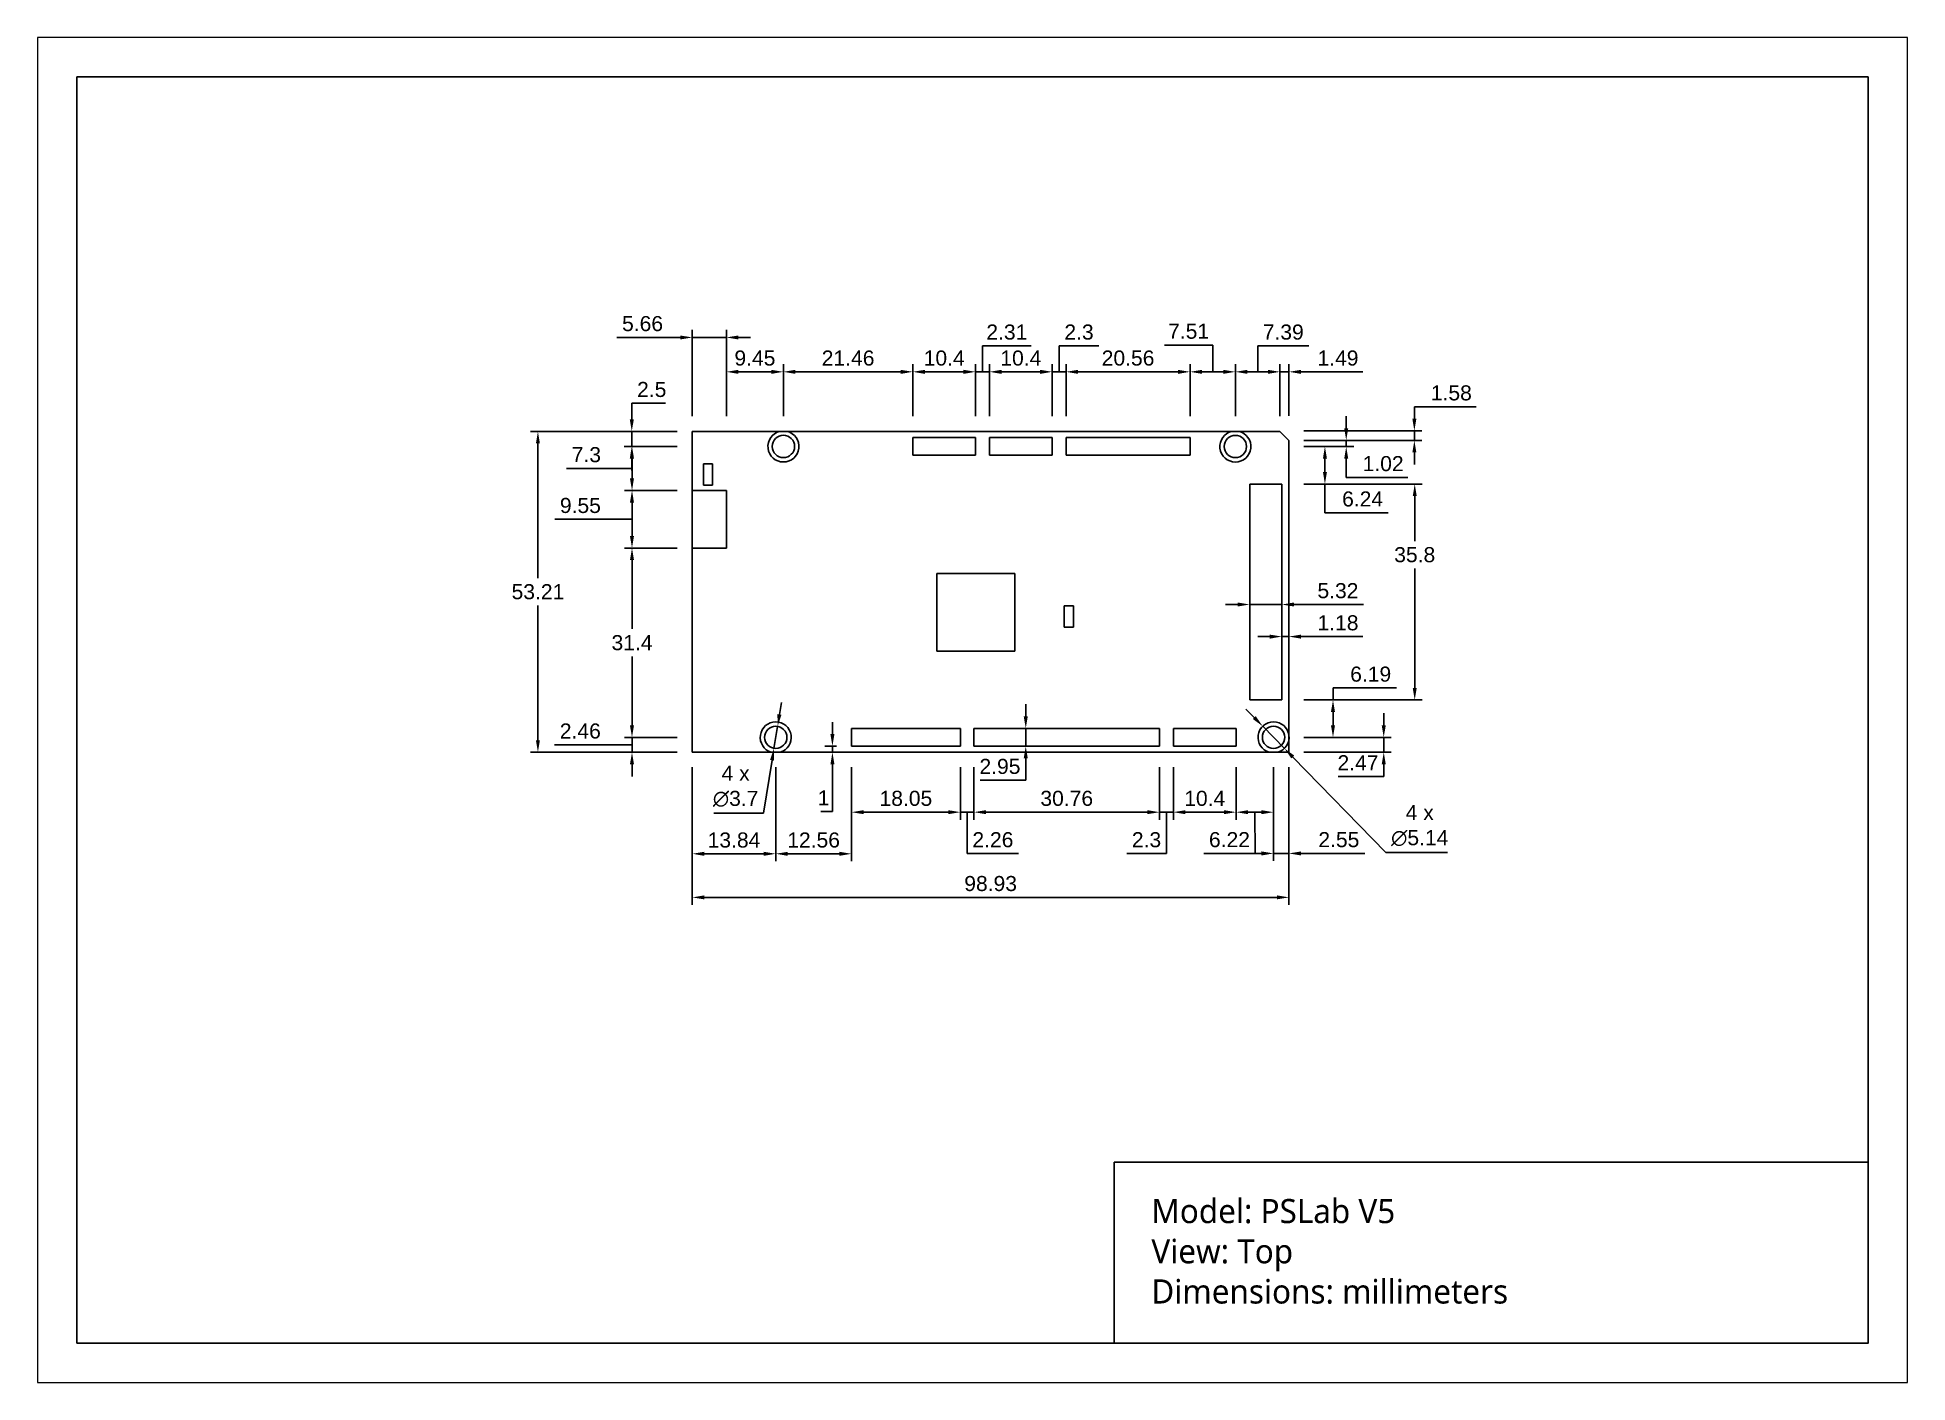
# Paper-space layout 'Layout1' of a CAD drawing. Header units: millimetres. Extents: x 27 to 264, y 17 to 187.
# The model-space entities are those that its viewports show. They can reach past a viewport. Long polylines and large blocks are cut down to what shows.
import ezdxf

# ---------------------------------------------------------------- set-up
doc = ezdxf.new("R2010")
doc.units = ezdxf.units.MM
doc.styles.get("Standard").update_dxf_attribs({"font": 'arial.ttf'})
doc.dimstyles.new('Annotative', dxfattribs={"dimscale": 0, "dimtxt": 2.5, "dimasz": 2, "dimexe": 1.25, "dimexo": 2.5, "dimgap": 1, "dimtad": 1, "dimtih": 1, "dimtoh": 1, "dimdsep": 46, "dimtxsty": 'Standard', "dimcen": 2.5, "dimclrd": 5, "dimclre": 5, "dimclrt": 5, "dimadec": 0, "dimazin": 0, "dimtfac": 1, "dimtmove": 0, "dimatfit": 3, "dimfxl": 1, "dimtfillclr": 1, "dimarcsym": 0})
doc.dimstyles.new('Diams', dxfattribs={"dimscale": 0, "dimtxt": 2.5, "dimasz": 2, "dimexe": 1.25, "dimexo": 2.5, "dimgap": 1, "dimtad": 1, "dimtih": 1, "dimtoh": 1, "dimdsep": 46, "dimtxsty": 'Standard', "dimcen": 2.5, "dimclrd": 1, "dimclre": 1, "dimclrt": 1, "dimadec": 0, "dimazin": 0, "dimtfac": 1, "dimtmove": 0, "dimatfit": 3, "dimfxl": 1, "dimtfillclr": 1, "dimarcsym": 0})

psp = doc.layouts.get("Layout1")

msp = doc.modelspace()

# ---------------------------------------------------------------- texts
at = {"insert": (4015.874, 2954.967), "char_height": 4, "attachment_point": 1}
msp.add_mtext_dynamic_manual_height_columns('{\\fSegoe UI|b0|i0|c0|p34;Model: PSLab V5\\PView: Top\\PDimensions: millimeters}', width=77.5112, gutter_width=12.5, heights=[0], dxfattribs=at)

# ---------------------------------------------------------------- blocks, each defined once
blk = doc.blocks.new('*D4')
at = {"color": 5, "lineweight": -2, "transparency": 16777216}
for p, q in [((4054.41, 3033.53), (4054.41, 3035.53)), ((4041.19, 3031.53), (4055.66, 3031.53)), ((4054.41, 3031.53), (4054.41, 3029.06)), ((4041.19, 3029.06), (4055.66, 3029.06)), ((4054.41, 3027.06), (4054.41, 3025.06)), ((4054.41, 3025.06), (4046.88, 3025.06))]:
    blk.add_line(p, q, dxfattribs=at)
at = {"color": 5, "transparency": 16777216}
for points in [[(4054.08, 3033.53), (4054.75, 3033.53), (4054.41, 3031.53)], [(4054.08, 3027.06), (4054.75, 3027.06), (4054.41, 3029.06)]]:
    blk.add_solid(points, dxfattribs=at)
at = {"layer": 'Defpoints', "color": 0, "transparency": 16777216}
for p in [(4038.69, 3031.53), (4054.41, 3031.53), (4038.69, 3029.06)]:
    blk.add_point(p, dxfattribs=at)
at = {"color": 5, "transparency": 16777216, "insert": (4050.14, 3027.32), "char_height": 2.5, "attachment_point": 5}
blk.add_mtext('2.47', dxfattribs=at)
blk = doc.blocks.new('*D5')
at = {"color": 5, "lineweight": -2, "transparency": 16777216}
for p, q in [((4056.51, 3039.73), (4046, 3039.73)), ((4046, 3039.73), (4046, 3037.73)), ((4041.19, 3037.73), (4047.25, 3037.73)), ((4046, 3033.53), (4046, 3035.73)), ((4041.19, 3031.53), (4047.25, 3031.53))]:
    blk.add_line(p, q, dxfattribs=at)
at = {"color": 5, "transparency": 16777216}
for points in [[(4045.66, 3035.73), (4046.33, 3035.73), (4046, 3037.73)], [(4045.66, 3033.53), (4046.33, 3033.53), (4046, 3031.53)]]:
    blk.add_solid(points, dxfattribs=at)
at = {"layer": 'Defpoints', "color": 0, "transparency": 16777216}
for p in [(4038.69, 3037.73), (4046, 3037.73), (4038.69, 3031.53)]:
    blk.add_point(p, dxfattribs=at)
at = {"color": 5, "transparency": 16777216, "insert": (4052.25, 3042), "char_height": 2.5, "attachment_point": 5}
blk.add_mtext('6.19', dxfattribs=at)
blk = doc.blocks.new('*D6')
at = {"color": 5, "lineweight": -2, "transparency": 16777216}
for p, q in [((4041.19, 3073.53), (4060.8, 3073.53)), ((4059.55, 3071.53), (4059.55, 3064.09)), ((4059.55, 3039.73), (4059.55, 3059.54)), ((4041.19, 3037.73), (4060.8, 3037.73))]:
    blk.add_line(p, q, dxfattribs=at)
at = {"color": 5, "transparency": 16777216}
for points in [[(4059.22, 3071.53), (4059.88, 3071.53), (4059.55, 3073.53)], [(4059.22, 3039.73), (4059.88, 3039.73), (4059.55, 3037.73)]]:
    blk.add_solid(points, dxfattribs=at)
at = {"layer": 'Defpoints', "color": 0, "transparency": 16777216}
for p in [(4038.69, 3073.53), (4059.55, 3073.53), (4038.69, 3037.73)]:
    blk.add_point(p, dxfattribs=at)
at = {"color": 5, "transparency": 16777216, "insert": (4059.55, 3061.81), "char_height": 2.5, "attachment_point": 5}
blk.add_mtext('35.8', dxfattribs=at)
blk = doc.blocks.new('*D7')
at = {"color": 5, "lineweight": -2, "transparency": 16777216}
for p, q in [((4041.19, 3079.76), (4045.91, 3079.76)), ((4044.66, 3075.53), (4044.66, 3077.76)), ((4041.19, 3073.53), (4045.91, 3073.53)), ((4044.66, 3068.77), (4044.66, 3073.53)), ((4055.16, 3068.77), (4044.66, 3068.77))]:
    blk.add_line(p, q, dxfattribs=at)
at = {"color": 5, "transparency": 16777216}
for points in [[(4044.33, 3077.76), (4044.99, 3077.76), (4044.66, 3079.76)], [(4044.33, 3075.53), (4044.99, 3075.53), (4044.66, 3073.53)]]:
    blk.add_solid(points, dxfattribs=at)
at = {"layer": 'Defpoints', "color": 0, "transparency": 16777216}
for p in [(4038.69, 3079.76), (4044.66, 3079.76), (4038.69, 3073.53)]:
    blk.add_point(p, dxfattribs=at)
at = {"color": 5, "transparency": 16777216, "insert": (4050.91, 3071.05), "char_height": 2.5, "attachment_point": 5}
blk.add_mtext('6.24', dxfattribs=at)
blk = doc.blocks.new('*D8')
at = {"color": 5, "lineweight": -2, "transparency": 16777216}
for p, q in [((4048.19, 3082.78), (4048.19, 3084.78)), ((4041.19, 3080.78), (4049.44, 3080.78)), ((4041.19, 3079.76), (4049.44, 3079.76)), ((4048.19, 3079.76), (4048.19, 3080.78)), ((4048.19, 3077.76), (4048.19, 3075.76)), ((4048.19, 3074.63), (4048.19, 3075.76)), ((4058.42, 3074.63), (4048.19, 3074.63))]:
    blk.add_line(p, q, dxfattribs=at)
at = {"color": 5, "transparency": 16777216}
for points in [[(4047.86, 3082.78), (4048.52, 3082.78), (4048.19, 3080.78)], [(4047.86, 3077.76), (4048.52, 3077.76), (4048.19, 3079.76)]]:
    blk.add_solid(points, dxfattribs=at)
at = {"layer": 'Defpoints', "color": 0, "transparency": 16777216}
for p in [(4038.69, 3080.78), (4038.69, 3079.76), (4048.19, 3080.78)]:
    blk.add_point(p, dxfattribs=at)
at = {"color": 5, "transparency": 16777216, "insert": (4054.31, 3076.91), "char_height": 2.5, "attachment_point": 5}
blk.add_mtext('1.02', dxfattribs=at)
blk = doc.blocks.new('*D9')
at = {"color": 5, "lineweight": -2, "transparency": 16777216}
for p, q in [((4059.49, 3084.37), (4059.49, 3086.37)), ((4069.76, 3086.37), (4059.49, 3086.37)), ((4041.19, 3082.37), (4060.74, 3082.37)), ((4059.49, 3080.78), (4059.49, 3082.37)), ((4041.19, 3080.78), (4060.74, 3080.78)), ((4059.49, 3078.78), (4059.49, 3076.78))]:
    blk.add_line(p, q, dxfattribs=at)
at = {"color": 5, "transparency": 16777216}
for points in [[(4059.16, 3084.37), (4059.82, 3084.37), (4059.49, 3082.37)], [(4059.16, 3078.78), (4059.82, 3078.78), (4059.49, 3080.78)]]:
    blk.add_solid(points, dxfattribs=at)
at = {"layer": 'Defpoints', "color": 0, "transparency": 16777216}
for p in [(4038.69, 3082.37), (4059.49, 3082.37), (4038.69, 3080.78)]:
    blk.add_point(p, dxfattribs=at)
at = {"color": 5, "transparency": 16777216, "insert": (4065.62, 3088.64), "char_height": 2.5, "attachment_point": 5}
blk.add_mtext('1.58', dxfattribs=at)
blk = doc.blocks.new('*D10')
at = {"color": 5, "lineweight": -2, "transparency": 16777216}
for p, q in [((4035.2, 3092.15), (4033.2, 3092.15)), ((4037.2, 3084.77), (4037.2, 3093.4)), ((4037.2, 3092.15), (4038.69, 3092.15)), ((4038.69, 3084.83), (4038.69, 3093.4)), ((4040.69, 3092.15), (4050.96, 3092.15))]:
    blk.add_line(p, q, dxfattribs=at)
at = {"color": 5, "transparency": 16777216}
for points in [[(4035.2, 3092.48), (4035.2, 3091.81), (4037.2, 3092.15)], [(4040.69, 3092.48), (4040.69, 3091.81), (4038.69, 3092.15)]]:
    blk.add_solid(points, dxfattribs=at)
at = {"layer": 'Defpoints', "color": 0, "transparency": 16777216}
for p in [(4037.2, 3092.15), (4038.69, 3082.33), (4037.2, 3082.27)]:
    blk.add_point(p, dxfattribs=at)
at = {"color": 5, "transparency": 16777216, "insert": (4046.83, 3094.42), "char_height": 2.5, "attachment_point": 5}
blk.add_mtext('1.49', dxfattribs=at)
blk = doc.blocks.new('*D11')
at = {"color": 5, "lineweight": -2, "transparency": 16777216}
for p, q in [((4033.51, 3092.15), (4033.51, 3096.45)), ((4033.51, 3096.45), (4041.99, 3096.45)), ((4029.81, 3084.77), (4029.81, 3093.4)), ((4035.2, 3092.15), (4031.81, 3092.15)), ((4037.2, 3084.77), (4037.2, 3093.4))]:
    blk.add_line(p, q, dxfattribs=at)
at = {"color": 5, "transparency": 16777216}
for points in [[(4031.81, 3092.48), (4031.81, 3091.81), (4029.81, 3092.15)], [(4035.2, 3092.48), (4035.2, 3091.81), (4037.2, 3092.15)]]:
    blk.add_solid(points, dxfattribs=at)
at = {"layer": 'Defpoints', "color": 0, "transparency": 16777216}
for p in [(4029.81, 3092.15), (4029.81, 3082.27), (4037.2, 3082.27)]:
    blk.add_point(p, dxfattribs=at)
at = {"color": 5, "transparency": 16777216, "insert": (4037.75, 3098.73), "char_height": 2.5, "attachment_point": 5}
blk.add_mtext('7.39', dxfattribs=at)
blk = doc.blocks.new('*D12')
at = {"color": 5, "lineweight": -2, "transparency": 16777216}
for p, q in [((4026.06, 3096.59), (4018.06, 3096.59)), ((4026.06, 3092.15), (4026.06, 3096.59)), ((4022.3, 3084.77), (4022.3, 3093.4)), ((4027.81, 3092.15), (4024.3, 3092.15)), ((4029.81, 3084.77), (4029.81, 3093.4))]:
    blk.add_line(p, q, dxfattribs=at)
at = {"color": 5, "transparency": 16777216}
for points in [[(4024.3, 3092.48), (4024.3, 3091.81), (4022.3, 3092.15)], [(4027.81, 3092.48), (4027.81, 3091.81), (4029.81, 3092.15)]]:
    blk.add_solid(points, dxfattribs=at)
at = {"layer": 'Defpoints', "color": 0, "transparency": 16777216}
for p in [(4022.3, 3092.15), (4022.3, 3082.27), (4029.81, 3082.27)]:
    blk.add_point(p, dxfattribs=at)
at = {"color": 5, "transparency": 16777216, "insert": (4022.06, 3098.87), "char_height": 2.5, "attachment_point": 5}
blk.add_mtext('7.51', dxfattribs=at)
blk = doc.blocks.new('*D13')
at = {"color": 5, "lineweight": -2, "transparency": 16777216}
for p, q in [((4001.74, 3084.77), (4001.74, 3093.4)), ((4020.3, 3092.15), (4003.74, 3092.15)), ((4022.3, 3084.77), (4022.3, 3093.4))]:
    blk.add_line(p, q, dxfattribs=at)
at = {"color": 5, "transparency": 16777216}
for points in [[(4003.74, 3092.48), (4003.74, 3091.81), (4001.74, 3092.15)], [(4020.3, 3092.48), (4020.3, 3091.81), (4022.3, 3092.15)]]:
    blk.add_solid(points, dxfattribs=at)
at = {"layer": 'Defpoints', "color": 0, "transparency": 16777216}
for p in [(4001.74, 3092.15), (4001.74, 3082.27), (4022.3, 3082.27)]:
    blk.add_point(p, dxfattribs=at)
at = {"color": 5, "transparency": 16777216, "insert": (4012.02, 3094.42), "char_height": 2.5, "attachment_point": 5}
blk.add_mtext('20.56', dxfattribs=at)
blk = doc.blocks.new('*D14')
at = {"color": 5, "lineweight": -2, "transparency": 16777216}
for p, q in [((4000.59, 3092.15), (4000.59, 3096.45)), ((4000.59, 3096.45), (4007.19, 3096.45)), ((3997.44, 3092.15), (3995.44, 3092.15)), ((3999.44, 3084.77), (3999.44, 3093.4)), ((4001.74, 3092.15), (3999.44, 3092.15)), ((4001.74, 3092.15), (3999.44, 3092.15)), ((4001.74, 3084.77), (4001.74, 3093.4)), ((4003.74, 3092.15), (4005.74, 3092.15))]:
    blk.add_line(p, q, dxfattribs=at)
at = {"color": 5, "transparency": 16777216}
for points in [[(3997.44, 3092.48), (3997.44, 3091.81), (3999.44, 3092.15)], [(4003.74, 3092.48), (4003.74, 3091.81), (4001.74, 3092.15)]]:
    blk.add_solid(points, dxfattribs=at)
at = {"layer": 'Defpoints', "color": 0, "transparency": 16777216}
for p in [(3999.44, 3092.15), (3999.44, 3082.27), (4001.74, 3082.27)]:
    blk.add_point(p, dxfattribs=at)
at = {"color": 5, "transparency": 16777216, "insert": (4003.89, 3098.73), "char_height": 2.5, "attachment_point": 5}
blk.add_mtext('2.3', dxfattribs=at)
blk = doc.blocks.new('*D15')
at = {"color": 5, "lineweight": -2, "transparency": 16777216}
for p, q in [((3989.04, 3084.77), (3989.04, 3093.4)), ((3997.44, 3092.15), (3991.04, 3092.15)), ((3999.44, 3084.77), (3999.44, 3093.4))]:
    blk.add_line(p, q, dxfattribs=at)
at = {"color": 5, "transparency": 16777216}
for points in [[(3991.04, 3092.48), (3991.04, 3091.81), (3989.04, 3092.15)], [(3997.44, 3092.48), (3997.44, 3091.81), (3999.44, 3092.15)]]:
    blk.add_solid(points, dxfattribs=at)
at = {"layer": 'Defpoints', "color": 0, "transparency": 16777216}
for p in [(3989.04, 3092.15), (3989.04, 3082.27), (3999.44, 3082.27)]:
    blk.add_point(p, dxfattribs=at)
at = {"color": 5, "transparency": 16777216, "insert": (3994.24, 3094.42), "char_height": 2.5, "attachment_point": 5}
blk.add_mtext('10.4', dxfattribs=at)
blk = doc.blocks.new('*D16')
at = {"color": 5, "lineweight": -2, "transparency": 16777216}
for p, q in [((3987.89, 3092.15), (3987.89, 3096.45)), ((3987.89, 3096.45), (3995.94, 3096.45)), ((3984.73, 3092.15), (3982.73, 3092.15)), ((3986.73, 3084.77), (3986.73, 3093.4)), ((3989.04, 3092.15), (3986.73, 3092.15)), ((3989.04, 3092.15), (3986.73, 3092.15)), ((3989.04, 3084.77), (3989.04, 3093.4)), ((3991.04, 3092.15), (3993.04, 3092.15))]:
    blk.add_line(p, q, dxfattribs=at)
at = {"color": 5, "transparency": 16777216}
for points in [[(3984.73, 3092.48), (3984.73, 3091.81), (3986.73, 3092.15)], [(3991.04, 3092.48), (3991.04, 3091.81), (3989.04, 3092.15)]]:
    blk.add_solid(points, dxfattribs=at)
at = {"layer": 'Defpoints', "color": 0, "transparency": 16777216}
for p in [(3986.73, 3092.15), (3986.73, 3082.27), (3989.04, 3082.27)]:
    blk.add_point(p, dxfattribs=at)
at = {"color": 5, "transparency": 16777216, "insert": (3991.92, 3098.73), "char_height": 2.5, "attachment_point": 5}
blk.add_mtext('2.31', dxfattribs=at)
blk = doc.blocks.new('*D17')
at = {"color": 5, "lineweight": -2, "transparency": 16777216}
for p, q in [((3976.33, 3084.77), (3976.33, 3093.4)), ((3984.73, 3092.15), (3978.33, 3092.15)), ((3986.73, 3084.77), (3986.73, 3093.4))]:
    blk.add_line(p, q, dxfattribs=at)
at = {"color": 5, "transparency": 16777216}
for points in [[(3978.33, 3092.48), (3978.33, 3091.81), (3976.33, 3092.15)], [(3984.73, 3092.48), (3984.73, 3091.81), (3986.73, 3092.15)]]:
    blk.add_solid(points, dxfattribs=at)
at = {"layer": 'Defpoints', "color": 0, "transparency": 16777216}
for p in [(3976.33, 3092.15), (3976.33, 3082.27), (3986.73, 3082.27)]:
    blk.add_point(p, dxfattribs=at)
at = {"color": 5, "transparency": 16777216, "insert": (3981.53, 3094.42), "char_height": 2.5, "attachment_point": 5}
blk.add_mtext('10.4', dxfattribs=at)
blk = doc.blocks.new('*D18')
at = {"color": 5, "lineweight": -2, "transparency": 16777216}
for p, q in [((3954.87, 3084.77), (3954.87, 3093.4)), ((3974.33, 3092.15), (3956.87, 3092.15)), ((3976.33, 3084.77), (3976.33, 3093.4))]:
    blk.add_line(p, q, dxfattribs=at)
at = {"color": 5, "transparency": 16777216}
for points in [[(3956.87, 3092.48), (3956.87, 3091.81), (3954.87, 3092.15)], [(3974.33, 3092.48), (3974.33, 3091.81), (3976.33, 3092.15)]]:
    blk.add_solid(points, dxfattribs=at)
at = {"layer": 'Defpoints', "color": 0, "transparency": 16777216}
for p in [(3954.87, 3092.15), (3954.87, 3082.27), (3976.33, 3082.27)]:
    blk.add_point(p, dxfattribs=at)
at = {"color": 5, "transparency": 16777216, "insert": (3965.6, 3094.42), "char_height": 2.5, "attachment_point": 5}
blk.add_mtext('21.46', dxfattribs=at)
blk = doc.blocks.new('*D19')
at = {"color": 5, "lineweight": -2, "transparency": 16777216}
for p, q in [((3945.42, 3084.77), (3945.42, 3093.4)), ((3952.87, 3092.15), (3947.42, 3092.15)), ((3954.87, 3084.77), (3954.87, 3093.4))]:
    blk.add_line(p, q, dxfattribs=at)
at = {"color": 5, "transparency": 16777216}
for points in [[(3947.42, 3092.48), (3947.42, 3091.81), (3945.42, 3092.15)], [(3952.87, 3092.48), (3952.87, 3091.81), (3954.87, 3092.15)]]:
    blk.add_solid(points, dxfattribs=at)
at = {"layer": 'Defpoints', "color": 0, "transparency": 16777216}
for p in [(3945.42, 3092.15), (3945.42, 3082.27), (3954.87, 3082.27)]:
    blk.add_point(p, dxfattribs=at)
at = {"color": 5, "transparency": 16777216, "insert": (3950.15, 3094.42), "char_height": 2.5, "attachment_point": 5}
blk.add_mtext('9.45', dxfattribs=at)
blk = doc.blocks.new('*D20')
at = {"color": 5, "lineweight": -2, "transparency": 16777216}
for p, q in [((4036.14, 3026.56), (4036.14, 3011.03)), ((4038.69, 3026.56), (4038.69, 3011.03)), ((4034.14, 3012.28), (4032.14, 3012.28)), ((4036.14, 3012.28), (4038.69, 3012.28)), ((4040.69, 3012.28), (4051.25, 3012.28))]:
    blk.add_line(p, q, dxfattribs=at)
at = {"color": 5, "transparency": 16777216}
for points in [[(4034.14, 3012.61), (4034.14, 3011.94), (4036.14, 3012.28)], [(4040.69, 3012.61), (4040.69, 3011.94), (4038.69, 3012.28)]]:
    blk.add_solid(points, dxfattribs=at)
at = {"layer": 'Defpoints', "color": 0, "transparency": 16777216}
for p in [(4036.14, 3029.06), (4038.69, 3029.06), (4036.14, 3012.28)]:
    blk.add_point(p, dxfattribs=at)
at = {"color": 5, "transparency": 16777216, "insert": (4046.97, 3014.55), "char_height": 2.5, "attachment_point": 5}
blk.add_mtext('2.55', dxfattribs=at)
blk = doc.blocks.new('*D21')
at = {"color": 5, "lineweight": -2, "transparency": 16777216}
for p, q in [((4029.93, 3026.56), (4029.93, 3017.87)), ((4036.14, 3026.56), (4036.14, 3017.87)), ((4034.14, 3019.12), (4031.93, 3019.12)), ((4033.04, 3019.12), (4033.07, 3012.27)), ((4033.07, 3012.27), (4024.59, 3012.27))]:
    blk.add_line(p, q, dxfattribs=at)
at = {"color": 5, "transparency": 16777216}
for points in [[(4031.93, 3019.45), (4031.93, 3018.79), (4029.93, 3019.12)], [(4034.14, 3019.45), (4034.14, 3018.79), (4036.14, 3019.12)]]:
    blk.add_solid(points, dxfattribs=at)
at = {"layer": 'Defpoints', "color": 0, "transparency": 16777216}
for p in [(4029.93, 3029.06), (4036.14, 3029.06), (4029.93, 3019.12)]:
    blk.add_point(p, dxfattribs=at)
at = {"color": 5, "transparency": 16777216, "insert": (4028.83, 3014.55), "char_height": 2.5, "attachment_point": 5}
blk.add_mtext('6.22', dxfattribs=at)
blk = doc.blocks.new('*D22')
at = {"color": 5, "lineweight": -2, "transparency": 16777216}
for p, q in [((4019.53, 3026.56), (4019.53, 3017.87)), ((4029.93, 3026.56), (4029.93, 3017.87)), ((4027.93, 3019.12), (4021.53, 3019.12))]:
    blk.add_line(p, q, dxfattribs=at)
at = {"color": 5, "transparency": 16777216}
for points in [[(4021.53, 3019.45), (4021.53, 3018.79), (4019.53, 3019.12)], [(4027.93, 3019.45), (4027.93, 3018.79), (4029.93, 3019.12)]]:
    blk.add_solid(points, dxfattribs=at)
at = {"layer": 'Defpoints', "color": 0, "transparency": 16777216}
for p in [(4019.53, 3029.06), (4029.93, 3029.06), (4019.53, 3019.12)]:
    blk.add_point(p, dxfattribs=at)
at = {"color": 5, "transparency": 16777216, "insert": (4024.73, 3021.4), "char_height": 2.5, "attachment_point": 5}
blk.add_mtext('10.4', dxfattribs=at)
blk = doc.blocks.new('*D23')
at = {"color": 5, "lineweight": -2, "transparency": 16777216}
for p, q in [((4017.23, 3026.56), (4017.23, 3017.87)), ((4019.53, 3026.56), (4019.53, 3017.87)), ((4015.23, 3019.12), (4013.23, 3019.12)), ((4019.53, 3019.12), (4017.23, 3019.12)), ((4019.53, 3019.12), (4017.23, 3019.12)), ((4018.38, 3019.12), (4018.38, 3012.26)), ((4021.53, 3019.12), (4023.53, 3019.12)), ((4018.38, 3012.26), (4011.79, 3012.26))]:
    blk.add_line(p, q, dxfattribs=at)
at = {"color": 5, "transparency": 16777216}
for points in [[(4015.23, 3019.45), (4015.23, 3018.79), (4017.23, 3019.12)], [(4021.53, 3019.45), (4021.53, 3018.79), (4019.53, 3019.12)]]:
    blk.add_solid(points, dxfattribs=at)
at = {"layer": 'Defpoints', "color": 0, "transparency": 16777216}
for p in [(4017.23, 3029.06), (4019.53, 3029.06), (4017.23, 3019.12)]:
    blk.add_point(p, dxfattribs=at)
at = {"color": 5, "transparency": 16777216, "insert": (4015.08, 3014.54), "char_height": 2.5, "attachment_point": 5}
blk.add_mtext('2.3', dxfattribs=at)
blk = doc.blocks.new('*D24')
at = {"color": 5, "lineweight": -2, "transparency": 16777216}
for p, q in [((3986.47, 3026.56), (3986.47, 3017.87)), ((4017.23, 3026.56), (4017.23, 3017.87)), ((4015.23, 3019.12), (3988.47, 3019.12))]:
    blk.add_line(p, q, dxfattribs=at)
at = {"color": 5, "transparency": 16777216}
for points in [[(3988.47, 3019.45), (3988.47, 3018.79), (3986.47, 3019.12)], [(4015.23, 3019.45), (4015.23, 3018.79), (4017.23, 3019.12)]]:
    blk.add_solid(points, dxfattribs=at)
at = {"layer": 'Defpoints', "color": 0, "transparency": 16777216}
for p in [(3986.47, 3029.06), (4017.23, 3029.06), (3986.47, 3019.12)]:
    blk.add_point(p, dxfattribs=at)
at = {"color": 5, "transparency": 16777216, "insert": (4001.85, 3021.4), "char_height": 2.5, "attachment_point": 5}
blk.add_mtext('30.76', dxfattribs=at)
blk = doc.blocks.new('*D25')
at = {"color": 5, "lineweight": -2, "transparency": 16777216}
for p, q in [((3984.21, 3026.56), (3984.21, 3017.87)), ((3986.47, 3026.56), (3986.47, 3017.87)), ((3982.21, 3019.12), (3980.21, 3019.12)), ((3986.47, 3019.12), (3984.21, 3019.12)), ((3986.47, 3019.12), (3984.21, 3019.12)), ((3985.34, 3019.12), (3985.34, 3012.27)), ((3988.47, 3019.12), (3990.47, 3019.12)), ((3985.34, 3012.27), (3993.87, 3012.27))]:
    blk.add_line(p, q, dxfattribs=at)
at = {"color": 5, "transparency": 16777216}
for points in [[(3982.21, 3019.45), (3982.21, 3018.79), (3984.21, 3019.12)], [(3988.47, 3019.45), (3988.47, 3018.79), (3986.47, 3019.12)]]:
    blk.add_solid(points, dxfattribs=at)
at = {"layer": 'Defpoints', "color": 0, "transparency": 16777216}
for p in [(3984.21, 3029.06), (3986.47, 3029.06), (3984.21, 3019.12)]:
    blk.add_point(p, dxfattribs=at)
at = {"color": 5, "transparency": 16777216, "insert": (3989.61, 3014.54), "char_height": 2.5, "attachment_point": 5}
blk.add_mtext('2.26', dxfattribs=at)
blk = doc.blocks.new('*D26')
at = {"color": 5, "lineweight": -2, "transparency": 16777216}
for p, q in [((3966.16, 3026.56), (3966.16, 3017.87)), ((3984.21, 3026.56), (3984.21, 3017.87)), ((3982.21, 3019.12), (3968.16, 3019.12))]:
    blk.add_line(p, q, dxfattribs=at)
at = {"color": 5, "transparency": 16777216}
for points in [[(3968.16, 3019.45), (3968.16, 3018.79), (3966.16, 3019.12)], [(3982.21, 3019.45), (3982.21, 3018.79), (3984.21, 3019.12)]]:
    blk.add_solid(points, dxfattribs=at)
at = {"layer": 'Defpoints', "color": 0, "transparency": 16777216}
for p in [(3966.16, 3029.06), (3984.21, 3029.06), (3966.16, 3019.12)]:
    blk.add_point(p, dxfattribs=at)
at = {"color": 5, "transparency": 16777216, "insert": (3975.18, 3021.4), "char_height": 2.5, "attachment_point": 5}
blk.add_mtext('18.05', dxfattribs=at)
blk = doc.blocks.new('*D27')
at = {"color": 5, "lineweight": -2, "transparency": 16777216}
for p, q in [((3953.6, 3026.56), (3953.6, 3010.97)), ((3966.16, 3026.56), (3966.16, 3010.97)), ((3964.16, 3012.22), (3955.6, 3012.22))]:
    blk.add_line(p, q, dxfattribs=at)
at = {"color": 5, "transparency": 16777216}
for points in [[(3955.6, 3012.55), (3955.6, 3011.88), (3953.6, 3012.22)], [(3964.16, 3012.55), (3964.16, 3011.88), (3966.16, 3012.22)]]:
    blk.add_solid(points, dxfattribs=at)
at = {"layer": 'Defpoints', "color": 0, "transparency": 16777216}
for p in [(3953.6, 3029.06), (3966.16, 3029.06), (3953.6, 3012.22)]:
    blk.add_point(p, dxfattribs=at)
at = {"color": 5, "transparency": 16777216, "insert": (3959.88, 3014.49), "char_height": 2.5, "attachment_point": 5}
blk.add_mtext('12.56', dxfattribs=at)
blk = doc.blocks.new('*D28')
at = {"color": 5, "lineweight": -2, "transparency": 16777216}
for p, q in [((3939.76, 3026.56), (3939.76, 3010.97)), ((3953.6, 3026.56), (3953.6, 3010.97)), ((3951.6, 3012.22), (3941.76, 3012.22))]:
    blk.add_line(p, q, dxfattribs=at)
at = {"color": 5, "transparency": 16777216}
for points in [[(3941.76, 3012.55), (3941.76, 3011.88), (3939.76, 3012.22)], [(3951.6, 3012.55), (3951.6, 3011.88), (3953.6, 3012.22)]]:
    blk.add_solid(points, dxfattribs=at)
at = {"layer": 'Defpoints', "color": 0, "transparency": 16777216}
for p in [(3939.76, 3029.06), (3953.6, 3029.06), (3939.76, 3012.22)]:
    blk.add_point(p, dxfattribs=at)
at = {"color": 5, "transparency": 16777216, "insert": (3946.68, 3014.49), "char_height": 2.5, "attachment_point": 5}
blk.add_mtext('13.84', dxfattribs=at)
blk = doc.blocks.new('*D29')
at = {"color": 5, "lineweight": -2, "transparency": 16777216}
for p, q in [((3963, 3032.06), (3963, 3034.06)), ((3963.66, 3030.06), (3961.75, 3030.06)), ((3963, 3030.06), (3963, 3029.06)), ((3963.66, 3029.06), (3961.75, 3029.06)), ((3963, 3027.06), (3963, 3019.23)), ((3963, 3019.23), (3961.08, 3019.23))]:
    blk.add_line(p, q, dxfattribs=at)
at = {"color": 5, "transparency": 16777216}
for points in [[(3962.67, 3032.06), (3963.33, 3032.06), (3963, 3030.06)], [(3962.67, 3027.06), (3963.33, 3027.06), (3963, 3029.06)]]:
    blk.add_solid(points, dxfattribs=at)
at = {"layer": 'Defpoints', "color": 0, "transparency": 16777216}
for p in [(3966.16, 3030.06), (3963, 3029.06), (3966.16, 3029.06)]:
    blk.add_point(p, dxfattribs=at)
at = {"color": 5, "transparency": 16777216, "insert": (3961.54, 3021.49), "char_height": 2.5, "attachment_point": 5}
blk.add_mtext('1', dxfattribs=at)
blk = doc.blocks.new('*D30')
at = {"color": 5, "lineweight": -2, "transparency": 16777216}
for p, q in [((4032.19, 3054.54), (4032.19, 3052.31)), ((4037.51, 3054.54), (4037.51, 3052.31)), ((4030.19, 3053.56), (4028.19, 3053.56)), ((4032.19, 3053.56), (4037.51, 3053.56)), ((4039.51, 3053.56), (4051.05, 3053.56))]:
    blk.add_line(p, q, dxfattribs=at)
at = {"color": 5, "transparency": 16777216}
for points in [[(4030.19, 3053.89), (4030.19, 3053.23), (4032.19, 3053.56)], [(4039.51, 3053.89), (4039.51, 3053.23), (4037.51, 3053.56)]]:
    blk.add_solid(points, dxfattribs=at)
at = {"layer": 'Defpoints', "color": 0, "transparency": 16777216}
for p in [(4032.19, 3057.04), (4037.51, 3057.04), (4037.51, 3053.56)]:
    blk.add_point(p, dxfattribs=at)
at = {"color": 5, "transparency": 16777216, "insert": (4046.82, 3055.84), "char_height": 2.5, "attachment_point": 5}
blk.add_mtext('5.32', dxfattribs=at)
blk = doc.blocks.new('*D31')
at = {"color": 5, "lineweight": -2, "transparency": 16777216}
for p, q in [((3995.06, 3035.01), (3995.06, 3037.01)), ((3993.63, 3033.01), (3996.31, 3033.01)), ((3995.06, 3033.01), (3995.06, 3030.06)), ((3993.63, 3030.06), (3996.31, 3030.06)), ((3995.06, 3028.06), (3995.06, 3024.42)), ((3995.06, 3024.42), (3987.5, 3024.42))]:
    blk.add_line(p, q, dxfattribs=at)
at = {"color": 5, "transparency": 16777216}
for points in [[(3994.72, 3035.01), (3995.39, 3035.01), (3995.06, 3033.01)], [(3994.72, 3028.06), (3995.39, 3028.06), (3995.06, 3030.06)]]:
    blk.add_solid(points, dxfattribs=at)
at = {"layer": 'Defpoints', "color": 0, "transparency": 16777216}
for p in [(3991.13, 3033.01), (3991.13, 3030.06), (3995.06, 3030.06)]:
    blk.add_point(p, dxfattribs=at)
at = {"color": 5, "transparency": 16777216, "insert": (3990.78, 3026.7), "char_height": 2.5, "attachment_point": 5}
blk.add_mtext('2.95', dxfattribs=at)
blk = doc.blocks.new('*D32')
at = {"color": 5, "lineweight": -2, "transparency": 16777216}
for p, q in [((3929.73, 3084.27), (3929.73, 3086.94)), ((3929.73, 3086.94), (3935.35, 3086.94)), ((3937.26, 3082.27), (3928.48, 3082.27)), ((3937.26, 3079.77), (3928.48, 3079.77)), ((3929.73, 3079.77), (3929.73, 3082.27)), ((3929.73, 3077.77), (3929.73, 3075.77))]:
    blk.add_line(p, q, dxfattribs=at)
at = {"color": 5, "transparency": 16777216}
for points in [[(3929.4, 3084.27), (3930.07, 3084.27), (3929.73, 3082.27)], [(3929.4, 3077.77), (3930.07, 3077.77), (3929.73, 3079.77)]]:
    blk.add_solid(points, dxfattribs=at)
at = {"layer": 'Defpoints', "color": 0, "transparency": 16777216}
for p in [(3929.73, 3079.77), (3939.76, 3082.27), (3939.76, 3079.77)]:
    blk.add_point(p, dxfattribs=at)
at = {"color": 5, "transparency": 16777216, "insert": (3933.04, 3089.21), "char_height": 2.5, "attachment_point": 5}
blk.add_mtext('2.5', dxfattribs=at)
blk = doc.blocks.new('*D33')
at = {"color": 5, "lineweight": -2, "transparency": 16777216}
for p, q in [((3937.26, 3079.77), (3928.52, 3079.77)), ((3925.46, 3076.12), (3918.93, 3076.12)), ((3929.77, 3076.12), (3925.46, 3076.12)), ((3929.77, 3077.77), (3929.77, 3074.47)), ((3937.26, 3072.47), (3928.52, 3072.47))]:
    blk.add_line(p, q, dxfattribs=at)
at = {"color": 5, "transparency": 16777216}
for points in [[(3929.43, 3077.77), (3930.1, 3077.77), (3929.77, 3079.77)], [(3929.43, 3074.47), (3930.1, 3074.47), (3929.77, 3072.47)]]:
    blk.add_solid(points, dxfattribs=at)
at = {"layer": 'Defpoints', "color": 0, "transparency": 16777216}
for p in [(3939.76, 3079.77), (3929.77, 3072.47), (3939.76, 3072.47)]:
    blk.add_point(p, dxfattribs=at)
at = {"color": 5, "transparency": 16777216, "insert": (3922.2, 3078.4), "char_height": 2.5, "attachment_point": 5}
blk.add_mtext('7.3', dxfattribs=at)
blk = doc.blocks.new('*D34')
at = {"color": 5, "lineweight": -2, "transparency": 16777216}
for p, q in [((3937.26, 3072.47), (3928.52, 3072.47)), ((3929.77, 3070.47), (3929.77, 3064.92)), ((3925.46, 3067.7), (3916.95, 3067.7)), ((3929.77, 3067.7), (3925.46, 3067.7)), ((3937.26, 3062.92), (3928.52, 3062.92))]:
    blk.add_line(p, q, dxfattribs=at)
at = {"color": 5, "transparency": 16777216}
for points in [[(3929.43, 3070.47), (3930.1, 3070.47), (3929.77, 3072.47)], [(3929.43, 3064.92), (3930.1, 3064.92), (3929.77, 3062.92)]]:
    blk.add_solid(points, dxfattribs=at)
at = {"layer": 'Defpoints', "color": 0, "transparency": 16777216}
for p in [(3939.76, 3072.47), (3929.77, 3062.92), (3939.76, 3062.92)]:
    blk.add_point(p, dxfattribs=at)
at = {"color": 5, "transparency": 16777216, "insert": (3921.21, 3069.97), "char_height": 2.5, "attachment_point": 5}
blk.add_mtext('9.55', dxfattribs=at)
blk = doc.blocks.new('*D35')
at = {"color": 5, "lineweight": -2, "transparency": 16777216}
for p, q in [((3937.26, 3062.92), (3928.52, 3062.92)), ((3929.77, 3060.92), (3929.77, 3049.5)), ((3929.77, 3033.52), (3929.77, 3044.95)), ((3937.26, 3031.52), (3928.52, 3031.52))]:
    blk.add_line(p, q, dxfattribs=at)
at = {"color": 5, "transparency": 16777216}
for points in [[(3929.43, 3060.92), (3930.1, 3060.92), (3929.77, 3062.92)], [(3929.43, 3033.52), (3930.1, 3033.52), (3929.77, 3031.52)]]:
    blk.add_solid(points, dxfattribs=at)
at = {"layer": 'Defpoints', "color": 0, "transparency": 16777216}
for p in [(3939.76, 3062.92), (3929.77, 3031.52), (3939.76, 3031.52)]:
    blk.add_point(p, dxfattribs=at)
at = {"color": 5, "transparency": 16777216, "insert": (3929.77, 3047.22), "char_height": 2.5, "attachment_point": 5}
blk.add_mtext('31.4', dxfattribs=at)
blk = doc.blocks.new('*D36')
at = {"color": 5, "lineweight": -2, "transparency": 16777216}
for p, q in [((3929.77, 3033.52), (3929.77, 3035.52)), ((3925.46, 3030.29), (3916.93, 3030.29)), ((3929.77, 3030.29), (3925.46, 3030.29)), ((3937.26, 3031.52), (3928.52, 3031.52)), ((3929.77, 3031.52), (3929.77, 3029.06)), ((3929.77, 3031.52), (3929.77, 3029.06)), ((3937.26, 3029.06), (3928.52, 3029.06)), ((3929.77, 3027.06), (3929.77, 3025.06))]:
    blk.add_line(p, q, dxfattribs=at)
at = {"color": 5, "transparency": 16777216}
for points in [[(3929.43, 3033.52), (3930.1, 3033.52), (3929.77, 3031.52)], [(3929.43, 3027.06), (3930.1, 3027.06), (3929.77, 3029.06)]]:
    blk.add_solid(points, dxfattribs=at)
at = {"layer": 'Defpoints', "color": 0, "transparency": 16777216}
for p in [(3939.76, 3031.52), (3929.77, 3029.06), (3939.76, 3029.06)]:
    blk.add_point(p, dxfattribs=at)
at = {"color": 5, "transparency": 16777216, "insert": (3921.2, 3032.57), "char_height": 2.5, "attachment_point": 5}
blk.add_mtext('2.46', dxfattribs=at)
blk = doc.blocks.new('*D37')
at = {"color": 5, "lineweight": -2, "transparency": 16777216}
for p, q in [((3937.76, 3097.85), (3927.27, 3097.85)), ((3939.76, 3084.77), (3939.76, 3099.1)), ((3945.42, 3097.85), (3939.76, 3097.85)), ((3945.42, 3084.77), (3945.42, 3099.1)), ((3947.42, 3097.85), (3949.42, 3097.85))]:
    blk.add_line(p, q, dxfattribs=at)
at = {"color": 5, "transparency": 16777216}
for points in [[(3937.76, 3098.18), (3937.76, 3097.52), (3939.76, 3097.85)], [(3947.42, 3098.18), (3947.42, 3097.52), (3945.42, 3097.85)]]:
    blk.add_solid(points, dxfattribs=at)
at = {"layer": 'Defpoints', "color": 0, "transparency": 16777216}
for p in [(3939.76, 3097.85), (3939.76, 3082.27), (3945.42, 3082.27)]:
    blk.add_point(p, dxfattribs=at)
at = {"color": 5, "transparency": 16777216, "insert": (3931.52, 3100.13), "char_height": 2.5, "attachment_point": 5}
blk.add_mtext('5.66', dxfattribs=at)
blk = doc.blocks.new('*D38')
at = {"color": 1, "lineweight": -2, "transparency": 16777216}
for p, q in [((3954.22, 3035.33), (3954.54, 3037.3)), ((3953.9, 3033.35), (3953.31, 3029.7)), ((3951.58, 3018.98), (3952.99, 3027.72)), ((3943.31, 3018.98), (3951.58, 3018.98))]:
    blk.add_line(p, q, dxfattribs=at)
at = {"color": 1, "transparency": 16777216}
for points in [[(3953.89, 3035.38), (3954.55, 3035.27), (3953.9, 3033.35)], [(3952.66, 3027.78), (3953.32, 3027.67), (3953.31, 3029.7)]]:
    blk.add_solid(points, dxfattribs=at)
at = {"layer": 'Defpoints', "color": 0, "transparency": 16777216}
for p in [(3953.9, 3033.35), (3953.31, 3029.7)]:
    blk.add_point(p, dxfattribs=at)
at = {"color": 1, "transparency": 16777216, "insert": (3946.95, 3023.41), "char_height": 2.5, "attachment_point": 5}
blk.add_mtext('4 x\\P∅3.7', dxfattribs=at)
blk = doc.blocks.new('*D39')
at = {"color": 1, "lineweight": -2, "transparency": 16777216}
for p, q in [((4032.95, 3034.8), (4031.55, 3036.23)), ((4034.35, 3033.37), (4037.94, 3029.7)), ((4054.78, 3012.46), (4039.34, 3028.27)), ((4064.99, 3012.46), (4054.78, 3012.46))]:
    blk.add_line(p, q, dxfattribs=at)
at = {"color": 1, "transparency": 16777216}
for points in [[(4033.19, 3035.04), (4032.71, 3034.57), (4034.35, 3033.37)], [(4039.58, 3028.5), (4039.1, 3028.03), (4037.94, 3029.7)]]:
    blk.add_solid(points, dxfattribs=at)
at = {"layer": 'Defpoints', "color": 0, "transparency": 16777216}
for p in [(4034.35, 3033.37), (4037.94, 3029.7)]:
    blk.add_point(p, dxfattribs=at)
at = {"color": 1, "transparency": 16777216, "insert": (4060.38, 3016.89), "char_height": 2.5, "attachment_point": 5}
blk.add_mtext('4 x\\P∅5.14', dxfattribs=at)
blk = doc.blocks.new('*D41')
at = {"color": 4, "lineweight": -2, "transparency": 16777216}
for p, q in [((3937.26, 3082.27), (3912.92, 3082.27)), ((3914.17, 3080.27), (3914.17, 3057.95)), ((3914.17, 3031.06), (3914.17, 3053.39)), ((3937.26, 3029.06), (3912.92, 3029.06))]:
    blk.add_line(p, q, dxfattribs=at)
at = {"color": 4, "transparency": 16777216}
for points in [[(3913.84, 3080.27), (3914.5, 3080.27), (3914.17, 3082.27)], [(3913.84, 3031.06), (3914.5, 3031.06), (3914.17, 3029.06)]]:
    blk.add_solid(points, dxfattribs=at)
at = {"layer": 'Defpoints', "color": 0, "transparency": 16777216}
for p in [(3914.17, 3082.27), (3939.76, 3082.27), (3939.76, 3029.06)]:
    blk.add_point(p, dxfattribs=at)
at = {"color": 4, "transparency": 16777216, "insert": (3914.17, 3055.67), "char_height": 2.5, "attachment_point": 5}
blk.add_mtext('53.21', dxfattribs=at)
blk = doc.blocks.new('*D42')
at = {"color": 4, "lineweight": -2, "transparency": 16777216}
for p, q in [((3939.76, 3026.56), (3939.76, 3003.74)), ((4038.69, 3026.56), (4038.69, 3003.74)), ((3941.76, 3004.99), (4036.69, 3004.99))]:
    blk.add_line(p, q, dxfattribs=at)
at = {"color": 4, "transparency": 16777216}
for points in [[(3941.76, 3005.32), (3941.76, 3004.66), (3939.76, 3004.99)], [(4036.69, 3005.32), (4036.69, 3004.66), (4038.69, 3004.99)]]:
    blk.add_solid(points, dxfattribs=at)
at = {"layer": 'Defpoints', "color": 0, "transparency": 16777216}
for p in [(3939.76, 3029.06), (4038.69, 3029.06), (4038.69, 3004.99)]:
    blk.add_point(p, dxfattribs=at)
at = {"color": 4, "transparency": 16777216, "insert": (3989.23, 3007.27), "char_height": 2.5, "attachment_point": 5}
blk.add_mtext('98.93', dxfattribs=at)
blk = doc.blocks.new('*D44')
at = {"color": 5, "lineweight": -2, "transparency": 16777216}
for p, q in [((4035.51, 3048.24), (4033.51, 3048.24)), ((4037.51, 3048.24), (4038.69, 3048.24)), ((4040.69, 3048.24), (4050.96, 3048.24)), ((4037.51, 3046.12), (4037.51, 3046.99)), ((4038.69, 3046.12), (4038.69, 3046.99))]:
    blk.add_line(p, q, dxfattribs=at)
at = {"color": 5, "transparency": 16777216}
for points in [[(4035.51, 3048.57), (4035.51, 3047.9), (4037.51, 3048.24)], [(4040.69, 3048.57), (4040.69, 3047.9), (4038.69, 3048.24)]]:
    blk.add_solid(points, dxfattribs=at)
at = {"layer": 'Defpoints', "color": 0, "transparency": 16777216}
for p in [(4037.51, 3048.62), (4038.69, 3048.62), (4038.69, 3048.24)]:
    blk.add_point(p, dxfattribs=at)
at = {"color": 5, "transparency": 16777216, "insert": (4046.83, 3050.51), "char_height": 2.5, "attachment_point": 5}
blk.add_mtext('1.18', dxfattribs=at)

# ---------------------------------------------------------------- dimensions: what is measured, and where the dimension line sits
for base, p1, p2, picture, middle in [((3939.764, 3097.85), (3945.424, 3082.274), (3939.764, 3082.274), '*D37', (3931.518, 3097.85)), ((4022.304, 3092.147), (4029.814, 3082.274), (4022.304, 3082.274), '*D12', (4025.056, 3096.594)), ((4037.203, 3092.147), (4038.694, 3082.334), (4037.203, 3082.274), '*D10', (4046.826, 3092.147)), ((4037.514, 3053.561), (4032.194, 3057.044), (4037.514, 3057.044), '*D30', (4046.818, 3053.561)), ((4017.229, 3019.121), (4019.529, 3029.064), (4017.229, 3029.064), '*D23', (4017.379, 3012.262)), ((4029.929180375, 3019.121458131), (4036.144180375, 3029.064162549), (4029.929180375, 3029.064162549), '*D21', (4032.067753235, 3012.270128447)), ((4036.144, 3012.275), (4038.694, 3029.064), (4036.144, 3029.064), '*D20', (4046.972, 3012.275))]:
    dim = msp.add_linear_dim(base=base, p1=p1, p2=p2, dimstyle='Annotative')
    dim.commit()
    dim.dimension.update_dxf_attribs({"geometry": picture, "text_midpoint": middle, "dimtype": 160})
for base, p1, p2, picture, middle in [((3986.734, 3092.147), (3989.044, 3082.274), (3986.734, 3082.274), '*D16', (3988.889, 3098.729)), ((3999.444, 3092.147), (4001.744, 3082.274), (3999.444, 3082.274), '*D14', (4001.594, 3098.729)), ((4029.814, 3092.147), (4037.203, 3082.274), (4029.814, 3082.274), '*D11', (4034.509, 3098.729)), ((3945.424, 3092.147), (3954.874, 3082.274), (3945.424, 3082.274), '*D19', (3950.149, 3094.424)), ((3954.874, 3092.147), (3976.334, 3082.274), (3954.874, 3082.274), '*D18', (3965.604, 3094.424)), ((3976.334, 3092.147), (3986.734, 3082.274), (3976.334, 3082.274), '*D17', (3981.534, 3094.424)), ((3989.044, 3092.147), (3999.444, 3082.274), (3989.044, 3082.274), '*D15', (3994.244, 3094.424)), ((4001.744, 3092.147), (4022.304, 3082.274), (4001.744, 3082.274), '*D13', (4012.024, 3094.424)), ((3939.764, 3012.216), (3953.604, 3029.064), (3939.764, 3029.064), '*D28', (3946.684, 3014.493)), ((3953.604180375, 3012.216005564), (3966.159180375, 3029.064162549), (3953.604180375, 3029.064162549), '*D27', (3959.881680375, 3014.492438033)), ((3966.159, 3019.121), (3984.209, 3029.064), (3966.159, 3029.064), '*D26', (3975.184, 3021.398)), ((3984.209, 3019.121), (3986.469, 3029.064), (3984.209, 3029.064), '*D25', (3986.339, 3014.542)), ((3986.469, 3019.121), (4017.229, 3029.064), (3986.469, 3029.064), '*D24', (4001.849, 3021.399)), ((4019.529, 3019.121), (4029.929, 3029.064), (4019.529, 3029.064), '*D22', (4024.729, 3021.398))]:
    dim = msp.add_linear_dim(base=base, p1=p1, p2=p2, dimstyle='Annotative')
    dim.commit()
    dim.dimension.update_dxf_attribs({"geometry": picture, "text_midpoint": middle})
for base, p1, p2, picture, middle in [((3929.734, 3079.774), (3939.764, 3082.274), (3939.764, 3079.774), '*D32', (3933.04, 3086.937)), ((4059.492, 3082.366), (4038.694, 3080.783), (4038.694, 3082.366), '*D9', (4059.492, 3084.366)), ((4048.19, 3080.783), (4038.694, 3079.764), (4038.694, 3080.783), '*D8', (4048.286, 3074.634)), ((4044.659, 3079.764), (4038.694, 3073.527), (4038.694, 3079.764), '*D7', (4045.136, 3068.769)), ((4059.552, 3073.527), (4038.694, 3037.727), (4038.694, 3073.527), '*D6', (4059.552, 3061.814)), ((4045.996, 3037.727), (4038.694, 3031.534), (4038.694, 3037.727), '*D5', (4045.996, 3039.727)), ((3995.058, 3030.064), (3991.129, 3033.014), (3991.129, 3030.064), '*D31', (3990.78, 3024.422)), ((3963.001, 3029.064), (3966.159, 3030.064), (3966.159, 3029.064), '*D29', (3961.541, 3019.234)), ((4054.412, 3031.534), (4038.694, 3029.064), (4038.694, 3031.534), '*D4', (4050.144, 3025.064))]:
    dim = msp.add_linear_dim(base=base, p1=p1, p2=p2, angle=90, dimstyle='Annotative')
    dim.commit()
    dim.dimension.update_dxf_attribs({"geometry": picture, "text_midpoint": middle, "dimtype": 160})
dim = msp.add_linear_dim(base=(3914.171, 3082.274), p1=(3939.764, 3029.064), p2=(3939.764, 3082.274), angle=90, dimstyle='Diams', override={"dimclrd": 4, "dimclre": 4, "dimclrt": 4})
dim.commit()
dim.dimension.update_dxf_attribs({"geometry": '*D41', "text_midpoint": (3914.171, 3055.669), "dimtype": 160})
for base, p1, p2, picture, middle in [((3929.767, 3072.472), (3939.764, 3079.774), (3939.764, 3072.472), '*D33', (3924.463, 3078.4)), ((3929.767, 3062.922), (3939.764, 3072.472), (3939.764, 3062.922), '*D34', (3924.464, 3069.974)), ((3929.767, 3031.524), (3939.764, 3062.922), (3939.764, 3031.524), '*D35', (3929.767, 3047.223)), ((3929.767, 3029.064), (3939.764, 3031.524), (3939.764, 3029.064), '*D36', (3924.464, 3032.571))]:
    dim = msp.add_linear_dim(base=base, p1=p1, p2=p2, angle=90, dimstyle='Annotative')
    dim.commit()
    dim.dimension.update_dxf_attribs({"geometry": picture, "text_midpoint": middle})
for base, p1, p2, override, picture, middle in [((4038.694, 3048.237), (4037.514, 3048.621), (4038.694, 3048.621), {"dimclrd": 5, "dimclre": 5, "dimclrt": 5}, '*D44', (4046.826, 3050.514)), ((4038.694, 3004.991), (3939.764, 3029.064), (4038.694, 3029.064), {"dimclrd": 4, "dimclre": 4, "dimclrt": 4}, '*D42', (3989.229, 3007.268))]:
    dim = msp.add_linear_dim(base=base, p1=p1, p2=p2, dimstyle='Diams', override=override)
    dim.commit()
    dim.dimension.update_dxf_attribs({"geometry": picture, "text_midpoint": middle})
for p1, p2, picture, middle in [((3953.899, 3033.351), (3953.31, 3029.698), '*D38', (3946.945, 3018.977)), ((4034.348, 3033.372), (4037.94, 3029.696), '*D39', (4060.384, 3012.461))]:
    dim = msp.add_diameter_dim_2p(p1=p1, p2=p2, text='4 x\\P<>', dimstyle='Diams')
    dim.commit()
    dim.dimension.update_dxf_attribs({"geometry": picture, "text_midpoint": middle, "dimtype": 163})

# ---------------------------------------------------------------- linework, layer by layer
for p, q in [((3939.764, 3029.064), (3939.764, 3082.274)), ((3939.764, 3082.274), (4037.203, 3082.274)), ((3976.334, 3078.324), (3976.334, 3081.274)), ((3976.334, 3081.274), (3986.734, 3081.274)), ((3986.734, 3078.324), (3986.734, 3081.274)), ((3989.044, 3078.324), (3989.044, 3081.274)), ((3989.044, 3081.274), (3999.444, 3081.274)), ((3999.444, 3078.324), (3999.444, 3081.274)), ((4001.744, 3078.324), (4001.744, 3081.274)), ((4001.744, 3081.274), (4022.304, 3081.274)), ((4022.304, 3078.324), (4022.304, 3081.274)), ((4037.203, 3082.274), (4038.694, 3080.783)), ((4038.694, 3029.064), (4038.694, 3080.783)), ((3941.614, 3073.367), (3941.614, 3076.907)), ((3941.614, 3076.907), (3943.134, 3076.907)), ((3943.134, 3073.367), (3943.134, 3076.907)), ((3976.334, 3078.324), (3986.734, 3078.324)), ((3989.044, 3078.324), (3999.444, 3078.324)), ((4001.744, 3078.324), (4022.304, 3078.324)), ((3941.614, 3073.367), (3943.134, 3073.367)), ((4032.194, 3037.727), (4032.194, 3073.527)), ((4032.194, 3073.527), (4037.514, 3073.527)), ((4037.514, 3037.727), (4037.514, 3073.527)), ((3939.764, 3072.472), (3945.424, 3072.472)), ((3945.424, 3062.922), (3945.424, 3072.472)), ((3939.764, 3062.922), (3945.424, 3062.922)), ((3980.339, 3058.704), (3993.239, 3058.704)), ((3980.339, 3045.805), (3980.339, 3058.704)), ((3993.239, 3045.805), (3993.239, 3058.704)), ((4001.419, 3049.794), (4001.419, 3053.334)), ((4001.419, 3053.334), (4002.949, 3053.334)), ((4002.949, 3049.794), (4002.949, 3053.334)), ((4001.419, 3049.794), (4002.949, 3049.794)), ((3980.339, 3045.805), (3993.239, 3045.805)), ((4032.194, 3037.727), (4037.514, 3037.727)), ((3966.159, 3030.064), (3966.159, 3033.014)), ((3966.159, 3033.014), (3984.209, 3033.014)), ((3984.209, 3030.064), (3984.209, 3033.014)), ((3986.469, 3030.064), (3986.469, 3033.014)), ((3986.469, 3033.014), (4017.229, 3033.014)), ((4017.229, 3030.064), (4017.229, 3033.014)), ((4019.529, 3030.064), (4019.529, 3033.014)), ((4019.529, 3033.014), (4029.929, 3033.014)), ((4029.929, 3030.064), (4029.929, 3033.014)), ((3966.159, 3030.064), (3984.209, 3030.064)), ((3986.469, 3030.064), (4017.229, 3030.064)), ((4019.529, 3030.064), (4029.929, 3030.064)), ((3939.764, 3029.064), (4038.694, 3029.064)), ((4134.732, 2961.059), (4009.732, 2961.059)), ((4009.732, 2961.059), (4009.732, 2931.059)), ((4134.732, 2931.059), (4134.732, 2961.059))]:
    msp.add_line(p, q)
msp.add_lwpolyline([(3837.732, 2931.059), (4134.732, 2931.059), (4134.732, 3141.059), (3837.732, 3141.059)], close=True)
for centre in [(3954.874, 3079.774), (4029.814, 3079.764), (3953.604, 3031.524), (4036.144, 3031.534)]:
    msp.add_circle(centre, 1.85)
for centre, start, end in [((3954.874, 3079.774), 103.40327, 76.59673), ((4029.814, 3079.764), 102.40496, 77.59504), ((3953.604, 3031.524), 286.82398, 253.17602), ((4036.144, 3031.534), 286.03576, 253.96424)]:
    msp.add_arc(centre, 2.57, start, end)

msp.set_redraw_order([(e.dxf.handle, doc.entitydb.next_handle()) for e in msp.query("TEXT MTEXT ATTDEF DIMENSION ARC_DIMENSION")])  # texts and dimensions are drawn at this point

# ---------------------------------------------------------------- viewports
at = {"layer": '0'}
psp.add_viewport(center=(145.33, 101.82), size=(236.87, 170.4135), view_center_point=(3986.232, 3036.059), view_height=223.09116, dxfattribs=at)

doc.saveas('drawing.dxf')
